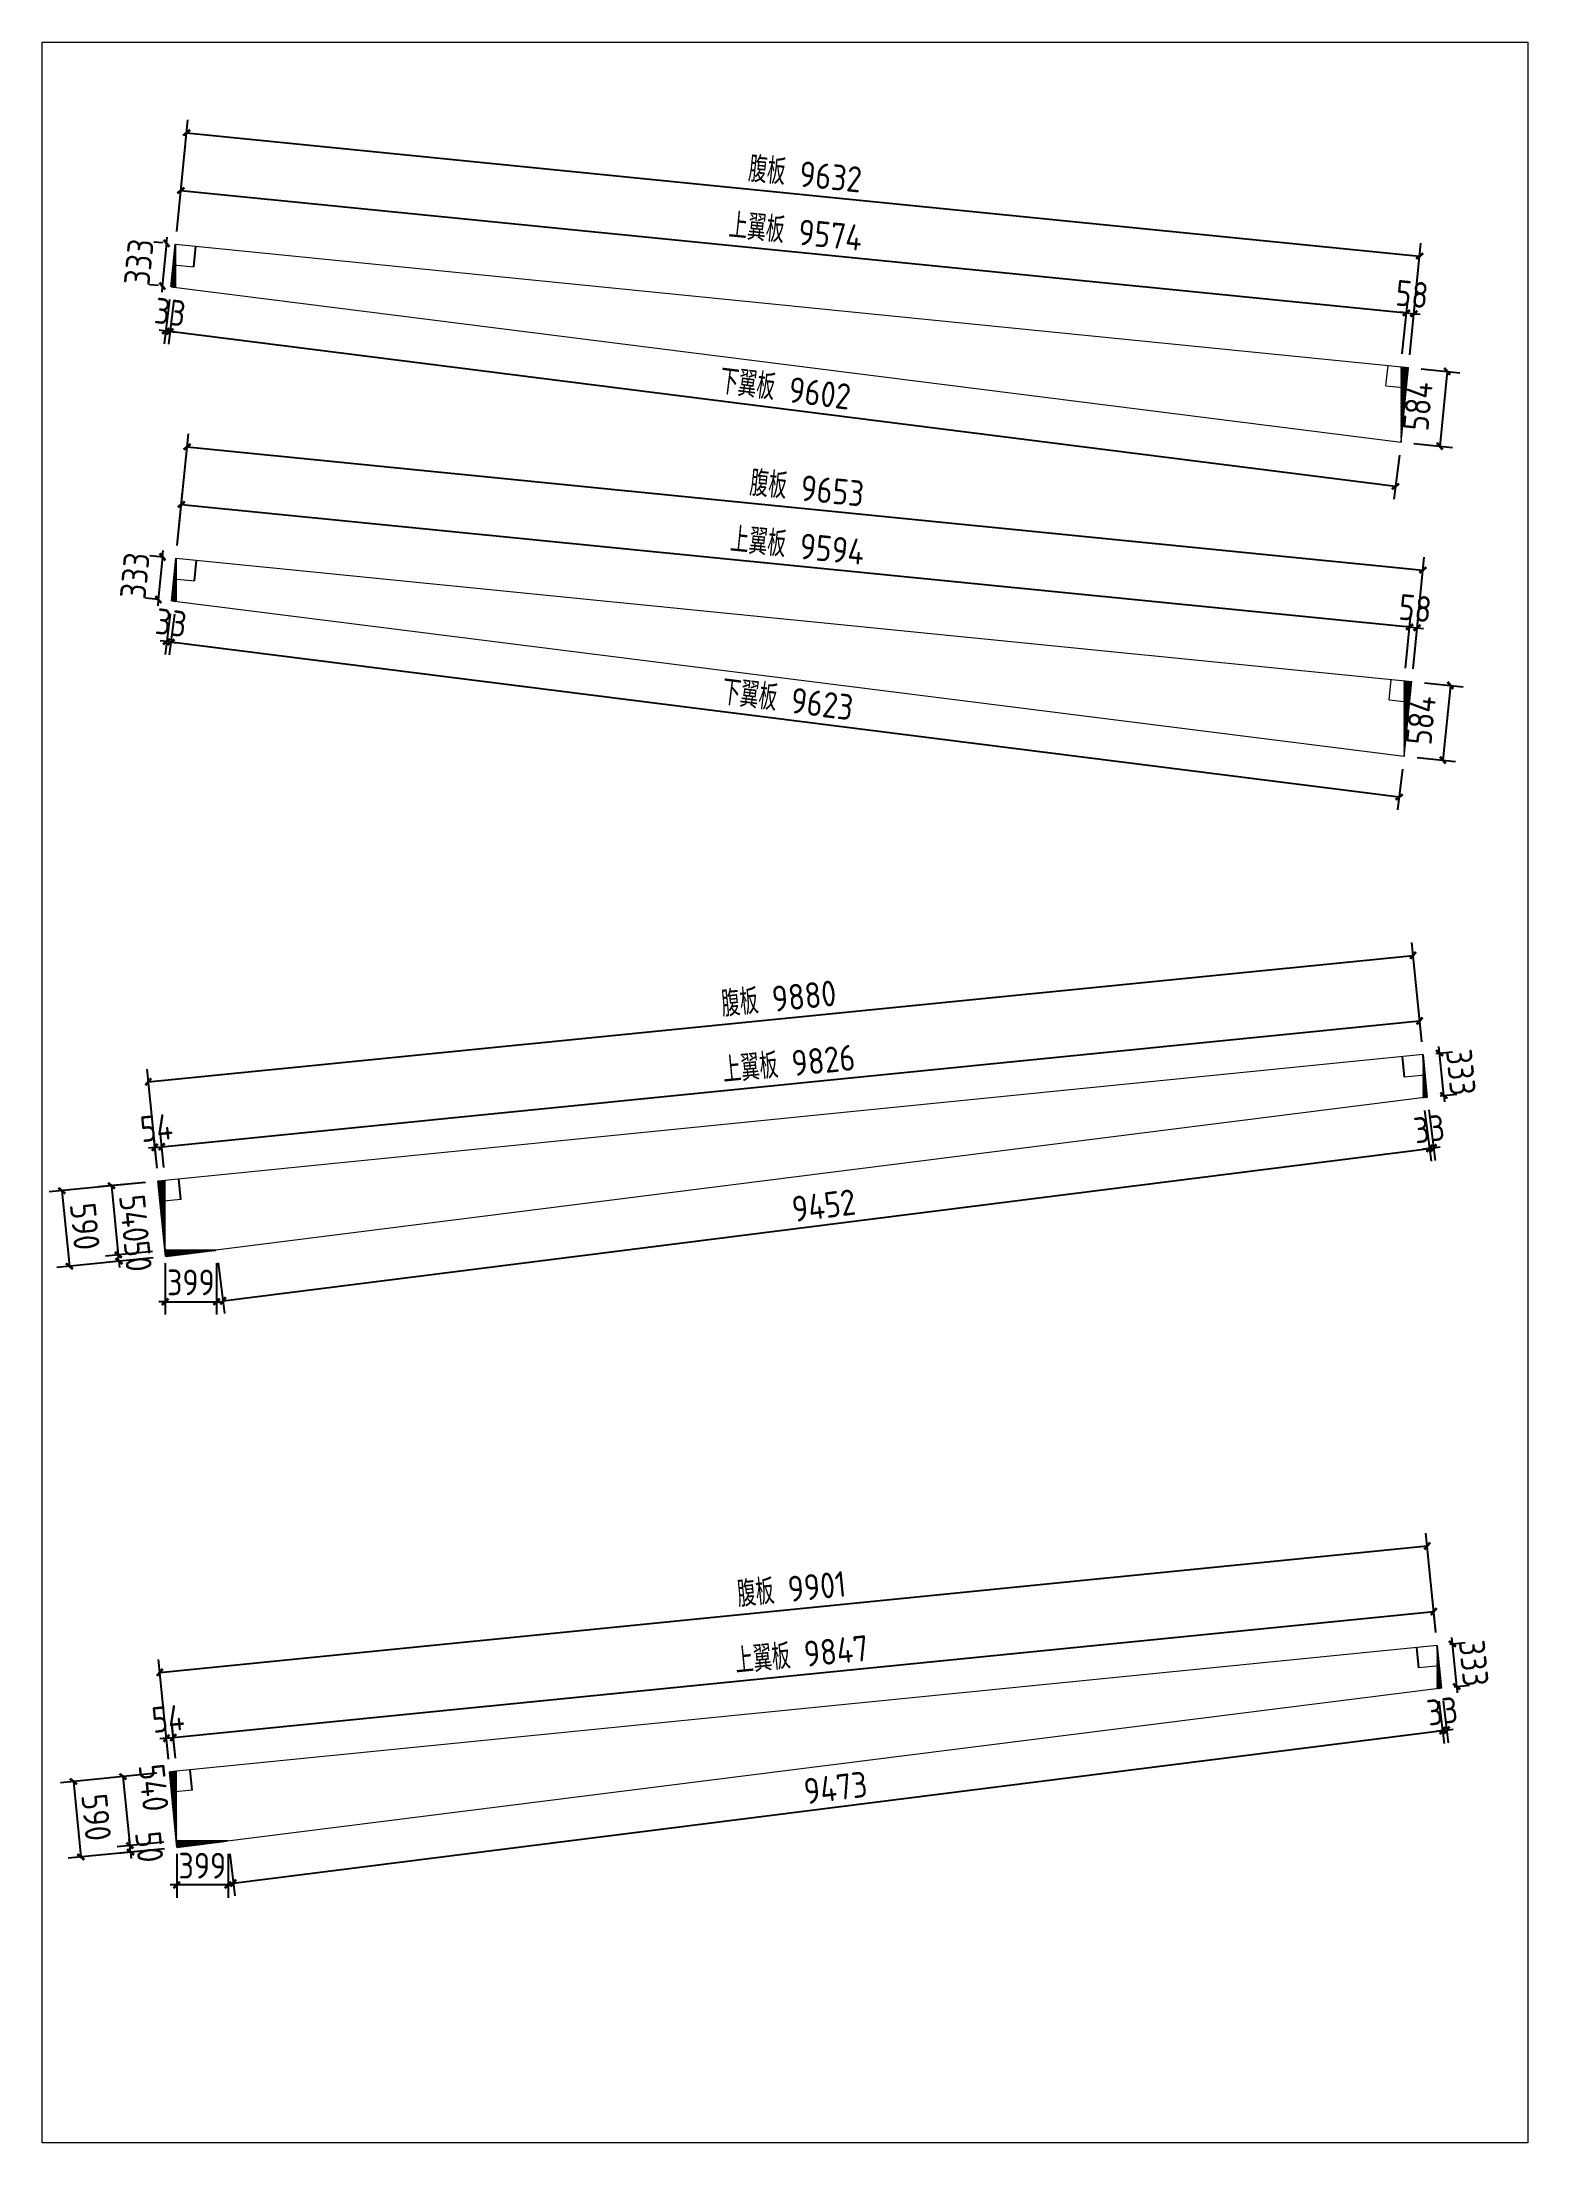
# Model space of a CAD drawing. Extents: x 485428 to 797698, y 56414 to 211814.
# Drawn here: x 778288 to 789838, y 94229 to 110564 of the extents above; entities that cross this region are included whole.
import ezdxf

# ---------------------------------------------------------------- set-up
doc = ezdxf.new("R2010")
doc.units = 0
doc.header["$LTSCALE"] = 1000
doc.header["$MEASUREMENT"] = 0
doc.layers.add('DOTE', color=1, linetype='Continuous')
doc.styles.get("Standard").update_dxf_attribs({"font": 'gbenor.shx', "bigfont": 'gbcbig.shx'})
doc.dimstyles.get("Standard").update_dxf_attribs({"dimscale": 100, "dimtxt": 2, "dimasz": 0.4, "dimexe": 0.5, "dimexo": 1, "dimgap": 0.5, "dimtad": 1, "dimdec": 0, "dimzin": 0, "dimdsep": 46, "dimtxsty": 'Standard', "dimblk": 'ARCHTICK', "dimcen": 0.09, "dimadec": 0, "dimazin": 0, "dimtfac": 1, "dimtdec": 0, "dimtix": 1, "dimtmove": 2, "dimatfit": 3, "dimfxl": 1, "dimtolj": 1, "dimtzin": 0, "dimarcsym": 0})
pattern_1 = [(45, (0, 0), (-2.24506403, 2.24506403), [])]

msp = doc.modelspace()

# ---------------------------------------------------------------- blocks, each defined once
blk = doc.blocks.new('_ArchTick')
at = {"color": 0, "linetype": 'ByBlock', "const_width": 0.4}
blk.add_lwpolyline([(-0.5, -0.5), (0.5, 0.5)], dxfattribs=at)
blk = doc.blocks.new('*D3077')
at = {"color": 3, "lineweight": -2}
for p, q in [((779335, 109091), (779377, 109510)), ((779367, 109410), (788893, 108458)), ((788861, 108139), (788903, 108557))]:
    blk.add_line(p, q, dxfattribs=at)
at = {"layer": 'Defpoints', "color": 0}
for p in [(779326, 108992), (788893, 108458), (788852, 108039)]:
    blk.add_point(p, dxfattribs=at)
at = {"color": 3, "lineweight": -2, "xscale": 50, "yscale": 50, "zscale": 50}
for p, rotation in [((779367, 109410), 174.2894068625005), ((788893, 108458), 354.2894068625005)]:
    blk.add_blockref('_ArchTick', p, dxfattribs=dict(at, rotation=rotation))
at = {"color": 0, "lineweight": 15, "insert": (784146, 109090), "char_height": 200, "attachment_point": 5, "rotation": 354.2894}
blk.add_mtext('\\A1;上翼板 9574', dxfattribs=at)
blk = doc.blocks.new('*D3078')
at = {"color": 3, "lineweight": -2}
for p, q in [((788861, 108139), (788903, 108557)), ((788920, 108133), (788961, 108551)), ((788893, 108458), (788844, 108463)), ((788893, 108458), (788951, 108452)), ((788951, 108452), (789001, 108447))]:
    blk.add_line(p, q, dxfattribs=at)
at = {"layer": 'Defpoints', "color": 0}
for p in [(788951, 108452), (788852, 108039), (788910, 108033)]:
    blk.add_point(p, dxfattribs=at)
at = {"color": 3, "lineweight": -2, "xscale": 50, "yscale": 50, "zscale": 50}
for p, rotation in [((788893, 108458), 354.2894068624173), ((788951, 108452), 174.2894068624172)]:
    blk.add_blockref('_ArchTick', p, dxfattribs=dict(at, rotation=rotation))
at = {"color": 0, "lineweight": 15, "insert": (788937, 108604), "char_height": 200, "attachment_point": 5, "rotation": 354.2894}
blk.add_mtext('\\A1;58', dxfattribs=at)
blk = doc.blocks.new('*D3076')
at = {"color": 3, "lineweight": -2}
for p, q in [((779335, 109091), (779422, 109958)), ((779412, 109859), (788996, 108900)), ((788920, 108133), (789006, 109000))]:
    blk.add_line(p, q, dxfattribs=at)
at = {"layer": 'Defpoints', "color": 0}
for p in [(779326, 108992), (788996, 108900), (788910, 108033)]:
    blk.add_point(p, dxfattribs=at)
at = {"color": 3, "lineweight": -2, "xscale": 50, "yscale": 50, "zscale": 50}
for p, rotation in [((779412, 109859), 174.2894068625004), ((788996, 108900), 354.2894068625004)]:
    blk.add_blockref('_ArchTick', p, dxfattribs=dict(at, rotation=rotation))
at = {"color": 0, "lineweight": 15, "insert": (784220, 109536), "char_height": 200, "attachment_point": 5, "rotation": 354.2894}
blk.add_mtext('\\A1;腹板 9632', dxfattribs=at)
blk = doc.blocks.new('*D3083')
at = {"color": 3, "lineweight": -2}
for p, q in [((779226, 109002), (779157, 109009)), ((779256, 108999), (779223, 108667)), ((779256, 108999), (779261, 109048)), ((779193, 108670), (779124, 108677)), ((779223, 108667), (779218, 108618))]:
    blk.add_line(p, q, dxfattribs=at)
at = {"layer": 'Defpoints', "color": 0}
for p in [(779326, 108992), (779223, 108667), (779292, 108660)]:
    blk.add_point(p, dxfattribs=at)
at = {"color": 3, "lineweight": -2, "xscale": 50, "yscale": 50, "zscale": 50}
for p, rotation in [((779256, 108999), 264.2883958834374), ((779223, 108667), 84.28839588343737)]:
    blk.add_blockref('_ArchTick', p, dxfattribs=dict(at, rotation=rotation))
at = {"color": 0, "lineweight": 15, "insert": (779041, 108853), "char_height": 200, "attachment_point": 5, "rotation": 84.2884}
blk.add_mtext('\\A1;333', dxfattribs=at)
blk = doc.blocks.new('*D3084')
at = {"color": 3, "lineweight": -2}
for p, q in [((789009, 108023), (789309, 107993)), ((789210, 108003), (789152, 107422)), ((788951, 107442), (789251, 107412))]:
    blk.add_line(p, q, dxfattribs=at)
at = {"layer": 'Defpoints', "color": 0}
for p in [(788910, 108033), (788852, 107452), (789152, 107422)]:
    blk.add_point(p, dxfattribs=at)
at = {"color": 3, "lineweight": -2, "xscale": 50, "yscale": 50, "zscale": 50}
for p, rotation in [((789210, 108003), 84.28940686249521), ((789152, 107422), 264.2894068624952)]:
    blk.add_blockref('_ArchTick', p, dxfattribs=dict(at, rotation=rotation))
at = {"color": 0, "lineweight": 15, "insert": (788982, 107733), "char_height": 200, "attachment_point": 5, "rotation": 84.2894}
blk.add_mtext('\\A1;584', dxfattribs=at)
blk = doc.blocks.new('*D3086')
at = {"color": 3, "lineweight": -2}
for p, q in [((779339, 106650), (779381, 107068)), ((779371, 106969), (788918, 106016)), ((788886, 105697), (788928, 106115))]:
    blk.add_line(p, q, dxfattribs=at)
at = {"layer": 'Defpoints', "color": 0}
for p in [(779329, 106550), (788918, 106016), (788876, 105598)]:
    blk.add_point(p, dxfattribs=at)
at = {"color": 3, "lineweight": -2, "xscale": 50, "yscale": 50, "zscale": 50}
for p, rotation in [((779371, 106969), 174.3018853825855), ((788918, 106016), 354.3018853825855)]:
    blk.add_blockref('_ArchTick', p, dxfattribs=dict(at, rotation=rotation))
at = {"color": 0, "lineweight": 15, "insert": (784160, 106648), "char_height": 200, "attachment_point": 5, "rotation": 354.3019}
blk.add_mtext('\\A1;上翼板 9594', dxfattribs=at)
blk = doc.blocks.new('*D3087')
at = {"color": 3, "lineweight": -2}
for p, q in [((788918, 106016), (788869, 106021)), ((788886, 105697), (788928, 106115)), ((788918, 106016), (788976, 106010)), ((788945, 105691), (788986, 106110)), ((788976, 106010), (789026, 106005))]:
    blk.add_line(p, q, dxfattribs=at)
at = {"layer": 'Defpoints', "color": 0}
for p in [(788976, 106010), (788876, 105598), (788935, 105592)]:
    blk.add_point(p, dxfattribs=at)
at = {"color": 3, "lineweight": -2, "xscale": 50, "yscale": 50, "zscale": 50}
for p, rotation in [((788918, 106016), 354.2894068624174), ((788976, 106010), 174.2894068624174)]:
    blk.add_blockref('_ArchTick', p, dxfattribs=dict(at, rotation=rotation))
at = {"color": 0, "lineweight": 15, "insert": (788962, 106162), "char_height": 200, "attachment_point": 5, "rotation": 354.2894}
blk.add_mtext('\\A1;58', dxfattribs=at)
blk = doc.blocks.new('*D3085')
at = {"color": 3, "lineweight": -2}
for p, q in [((779339, 106650), (779426, 107517)), ((779416, 107417), (789021, 106459)), ((788945, 105691), (789031, 106558))]:
    blk.add_line(p, q, dxfattribs=at)
at = {"layer": 'Defpoints', "color": 0}
for p in [(779329, 106550), (789021, 106459), (788935, 105592)]:
    blk.add_point(p, dxfattribs=at)
at = {"color": 3, "lineweight": -2, "xscale": 50, "yscale": 50, "zscale": 50}
for p, rotation in [((779416, 107417), 174.3018098899082), ((789021, 106459), 354.3018098899082)]:
    blk.add_blockref('_ArchTick', p, dxfattribs=dict(at, rotation=rotation))
at = {"color": 0, "lineweight": 15, "insert": (784234, 107094), "char_height": 200, "attachment_point": 5, "rotation": 354.3018}
blk.add_mtext('\\A1;腹板 9653', dxfattribs=at)
blk = doc.blocks.new('*D3092')
at = {"color": 3, "lineweight": -2}
for p, q in [((779230, 106560), (779126, 106570)), ((779225, 106561), (779192, 106229)), ((779225, 106561), (779230, 106610)), ((779197, 106229), (779093, 106239)), ((779192, 106229), (779187, 106180))]:
    blk.add_line(p, q, dxfattribs=at)
at = {"layer": 'Defpoints', "color": 0}
for p in [(779329, 106550), (779192, 106229), (779296, 106219)]:
    blk.add_point(p, dxfattribs=at)
at = {"color": 3, "lineweight": -2, "xscale": 50, "yscale": 50, "zscale": 50}
for p, rotation in [((779225, 106561), 264.3018853826055), ((779192, 106229), 84.30188538260546)]:
    blk.add_blockref('_ArchTick', p, dxfattribs=dict(at, rotation=rotation))
at = {"color": 0, "lineweight": 15, "insert": (779010, 106415), "char_height": 200, "attachment_point": 5, "rotation": 84.3019}
blk.add_mtext('\\A1;333', dxfattribs=at)
blk = doc.blocks.new('*D3093')
at = {"color": 3, "lineweight": -2}
for p, q in [((789034, 105582), (789334, 105552)), ((789235, 105562), (789176, 104981)), ((788976, 105001), (789276, 104971))]:
    blk.add_line(p, q, dxfattribs=at)
at = {"layer": 'Defpoints', "color": 0}
for p in [(788935, 105592), (788876, 105011), (789176, 104981)]:
    blk.add_point(p, dxfattribs=at)
at = {"color": 3, "lineweight": -2, "xscale": 50, "yscale": 50, "zscale": 50}
for p, rotation in [((789235, 105562), 84.28940686248801), ((789176, 104981), 264.289406862488)]:
    blk.add_blockref('_ArchTick', p, dxfattribs=dict(at, rotation=rotation))
at = {"color": 0, "lineweight": 15, "insert": (789006, 105291), "char_height": 200, "attachment_point": 5, "rotation": 84.2894}
blk.add_mtext('\\A1;584', dxfattribs=at)
blk = doc.blocks.new('*D3099')
at = {"color": 3, "lineweight": -2}
for p, q in [((779165, 101970), (779116, 101965)), ((779182, 101808), (779155, 102069)), ((779165, 101970), (779219, 101975)), ((779235, 101813), (779209, 102075)), ((779219, 101975), (779269, 101980))]:
    blk.add_line(p, q, dxfattribs=at)
at = {"layer": 'Defpoints', "color": 0}
for p in [(779219, 101975), (779192, 101708), (779245, 101714)]:
    blk.add_point(p, dxfattribs=at)
at = {"color": 3, "lineweight": -2, "xscale": 50, "yscale": 50, "zscale": 50}
for p, rotation in [((779165, 101970), 5.710593137496556), ((779219, 101975), 185.7105931374966)]:
    blk.add_blockref('_ArchTick', p, dxfattribs=dict(at, rotation=rotation))
at = {"color": 0, "lineweight": 15, "insert": (779177, 102122), "char_height": 200, "attachment_point": 5, "rotation": 5.7106}
blk.add_mtext('\\A1;54', dxfattribs=at)
blk = doc.blocks.new('*D3100')
at = {"color": 3, "lineweight": -2}
for p, q in [((779219, 101975), (788996, 102953)), ((789012, 102791), (788986, 103052)), ((779235, 101813), (779209, 102075))]:
    blk.add_line(p, q, dxfattribs=at)
at = {"layer": 'Defpoints', "color": 0}
for p in [(788996, 102953), (789022, 102691), (779245, 101714)]:
    blk.add_point(p, dxfattribs=at)
at = {"color": 3, "lineweight": -2, "xscale": 50, "yscale": 50, "zscale": 50}
for p, rotation in [((788996, 102953), 5.710593137572608), ((779219, 101975), 185.7105931375726)]:
    blk.add_blockref('_ArchTick', p, dxfattribs=dict(at, rotation=rotation))
at = {"color": 0, "lineweight": 15, "insert": (784092, 102620), "char_height": 200, "attachment_point": 5, "rotation": 5.7106}
blk.add_mtext('\\A1;上翼板 9826', dxfattribs=at)
blk = doc.blocks.new('*D3094')
at = {"color": 3, "lineweight": -2}
for p, q in [((779114, 102480), (788945, 103463)), ((789012, 102791), (788935, 103562)), ((779182, 101808), (779104, 102579))]:
    blk.add_line(p, q, dxfattribs=at)
at = {"layer": 'Defpoints', "color": 0}
for p in [(788945, 103463), (789022, 102691), (779192, 101708)]:
    blk.add_point(p, dxfattribs=at)
at = {"color": 3, "lineweight": -2, "xscale": 50, "yscale": 50, "zscale": 50}
for p, rotation in [((788945, 103463), 5.710593137499696), ((779114, 102480), 185.7105931374997)]:
    blk.add_blockref('_ArchTick', p, dxfattribs=dict(at, rotation=rotation))
at = {"color": 0, "lineweight": 15, "insert": (784014, 103127), "char_height": 200, "attachment_point": 5, "rotation": 5.7106}
blk.add_mtext('\\A1;腹板 9880', dxfattribs=at)
blk = doc.blocks.new('*D3102')
at = {"color": 3, "lineweight": -2}
for p, q in [((789035, 102257), (789085, 101863)), ((779695, 100777), (789072, 101962)), ((779657, 101072), (779707, 100678))]:
    blk.add_line(p, q, dxfattribs=at)
at = {"layer": 'Defpoints', "color": 0}
for p in [(789022, 102356), (789072, 101962), (779645, 101171)]:
    blk.add_point(p, dxfattribs=at)
at = {"color": 3, "lineweight": -2, "xscale": 50, "yscale": 50, "zscale": 50}
for p, rotation in [((789072, 101962), 7.20256479897215), ((779695, 100777), 187.2025647989721)]:
    blk.add_blockref('_ArchTick', p, dxfattribs=dict(at, rotation=rotation))
at = {"color": 0, "lineweight": 15, "insert": (784364, 101518), "char_height": 200, "attachment_point": 5, "rotation": 7.2026}
blk.add_mtext('\\A1;9452', dxfattribs=at)
blk = doc.blocks.new('*D3103')
at = {"color": 3, "lineweight": -2}
for p, q in [((789068, 102261), (789118, 101867)), ((789035, 102257), (789085, 101863)), ((789072, 101962), (789022, 101956)), ((789072, 101962), (789105, 101966)), ((789105, 101966), (789155, 101973))]:
    blk.add_line(p, q, dxfattribs=at)
at = {"layer": 'Defpoints', "color": 0}
for p in [(789022, 102356), (789055, 102360), (789105, 101966)]:
    blk.add_point(p, dxfattribs=at)
at = {"color": 3, "lineweight": -2, "xscale": 50, "yscale": 50, "zscale": 50}
for p, rotation in [((789072, 101962), 7.202564798972171), ((789105, 101966), 187.2025647989721)]:
    blk.add_blockref('_ArchTick', p, dxfattribs=dict(at, rotation=rotation))
at = {"color": 0, "lineweight": 15, "insert": (789070, 102113), "char_height": 200, "attachment_point": 5, "rotation": 7.2026}
blk.add_mtext('\\A1;33', dxfattribs=at)
blk = doc.blocks.new('*D3106')
at = {"color": 3, "lineweight": -2}
for p, q in [((789151, 102704), (789146, 102754)), ((789122, 102701), (789251, 102714)), ((789184, 102373), (789151, 102704)), ((789155, 102370), (789284, 102383)), ((789184, 102373), (789189, 102323))]:
    blk.add_line(p, q, dxfattribs=at)
at = {"layer": 'Defpoints', "color": 0}
for p in [(789022, 102691), (789151, 102704), (789055, 102360)]:
    blk.add_point(p, dxfattribs=at)
at = {"color": 3, "lineweight": -2, "xscale": 50, "yscale": 50, "zscale": 50}
for p, rotation in [((789151, 102704), 275.7105931375283), ((789184, 102373), 95.7105931375283)]:
    blk.add_blockref('_ArchTick', p, dxfattribs=dict(at, rotation=rotation))
at = {"color": 0, "lineweight": 15, "insert": (789317, 102554), "char_height": 200, "attachment_point": 5, "rotation": 275.7106}
blk.add_mtext('\\A1;333', dxfattribs=at)
blk = doc.blocks.new('*D3107')
at = {"color": 3, "lineweight": -2}
for p, q in [((779092, 101698), (778343, 101624)), ((778442, 101633), (778501, 101046)), ((779151, 101111), (778402, 101036))]:
    blk.add_line(p, q, dxfattribs=at)
at = {"layer": 'Defpoints', "color": 0}
for p in [(779192, 101708), (779250, 101121), (778501, 101046)]:
    blk.add_point(p, dxfattribs=at)
at = {"color": 3, "lineweight": -2, "xscale": 50, "yscale": 50, "zscale": 50}
for p, rotation in [((778442, 101633), 95.71059313750355), ((778501, 101046), 275.7105931375035)]:
    blk.add_blockref('_ArchTick', p, dxfattribs=dict(at, rotation=rotation))
at = {"color": 0, "lineweight": 15, "insert": (778621, 101355), "char_height": 200, "attachment_point": 5, "rotation": 275.7106}
blk.add_mtext('\\A1;590', dxfattribs=at)
blk = doc.blocks.new('*D3113')
at = {"color": 3, "lineweight": -2}
for p, q in [((779255, 97376), (779205, 97371)), ((779271, 97214), (779245, 97476)), ((779255, 97376), (779308, 97381)), ((779325, 97220), (779299, 97481)), ((779308, 97381), (779358, 97386))]:
    blk.add_line(p, q, dxfattribs=at)
at = {"layer": 'Defpoints', "color": 0}
for p in [(779308, 97381), (779281, 97115), (779335, 97120)]:
    blk.add_point(p, dxfattribs=at)
at = {"color": 3, "lineweight": -2, "xscale": 50, "yscale": 50, "zscale": 50}
for p, rotation in [((779255, 97376), 5.698434292343446), ((779308, 97381), 185.6984342923434)]:
    blk.add_blockref('_ArchTick', p, dxfattribs=dict(at, rotation=rotation))
at = {"color": 0, "lineweight": 15, "insert": (779267, 97528), "char_height": 200, "attachment_point": 5, "rotation": 5.6984}
blk.add_mtext('\\A1;54', dxfattribs=at)
blk = doc.blocks.new('*D3114')
at = {"color": 3, "lineweight": -2}
for p, q in [((779308, 97381), (789106, 98361)), ((789123, 98197), (789096, 98461)), ((779325, 97220), (779298, 97481))]:
    blk.add_line(p, q, dxfattribs=at)
at = {"layer": 'Defpoints', "color": 0}
for p in [(789106, 98361), (789133, 98098), (779335, 97120)]:
    blk.add_point(p, dxfattribs=at)
at = {"color": 3, "lineweight": -2, "xscale": 50, "yscale": 50, "zscale": 50}
for p, rotation in [((789106, 98361), 5.710593137575813), ((779308, 97381), 185.7105931375758)]:
    blk.add_blockref('_ArchTick', p, dxfattribs=dict(at, rotation=rotation))
at = {"color": 0, "lineweight": 15, "insert": (784192, 98027), "char_height": 200, "attachment_point": 5, "rotation": 5.7106}
blk.add_mtext('\\A1;上翼板 9847', dxfattribs=at)
blk = doc.blocks.new('*D3108')
at = {"color": 3, "lineweight": -2}
for p, q in [((779204, 97888), (789055, 98871)), ((789123, 98197), (789045, 98971)), ((779271, 97214), (779194, 97988))]:
    blk.add_line(p, q, dxfattribs=at)
at = {"layer": 'Defpoints', "color": 0}
for p in [(789055, 98871), (789133, 98098), (779281, 97115)]:
    blk.add_point(p, dxfattribs=at)
at = {"color": 3, "lineweight": -2, "xscale": 50, "yscale": 50, "zscale": 50}
for p, rotation in [((789055, 98871), 5.698434292339494), ((779204, 97888), 185.6984342923395)]:
    blk.add_blockref('_ArchTick', p, dxfattribs=dict(at, rotation=rotation))
at = {"color": 0, "lineweight": 15, "insert": (784114, 98536), "char_height": 200, "attachment_point": 5, "rotation": 5.6984}
blk.add_mtext('\\A1;腹板 9901', dxfattribs=at)
blk = doc.blocks.new('*D3118')
at = {"color": 3, "lineweight": -2}
for p, q in [((779181, 97105), (778818, 97069)), ((778917, 97078), (778971, 96541)), ((779235, 96567), (778871, 96531))]:
    blk.add_line(p, q, dxfattribs=at)
at = {"layer": 'Defpoints', "color": 0}
for p in [(779281, 97115), (778971, 96541), (779335, 96577)]:
    blk.add_point(p, dxfattribs=at)
at = {"color": 3, "lineweight": -2, "xscale": 50, "yscale": 50, "zscale": 50}
for p, rotation in [((778917, 97078), 95.69843429233707), ((778971, 96541), 275.6984342923371)]:
    blk.add_blockref('_ArchTick', p, dxfattribs=dict(at, rotation=rotation))
at = {"color": 0, "lineweight": 15, "insert": (779156, 96992), "char_height": 200, "attachment_point": 5, "rotation": 275.6984}
blk.add_mtext('\\A1;540', dxfattribs=at)
blk = doc.blocks.new('*D3121')
at = {"color": 3, "lineweight": -2}
for p, q in [((779181, 97105), (778432, 97030)), ((778532, 97040), (778590, 96453)), ((779240, 96517), (778491, 96443))]:
    blk.add_line(p, q, dxfattribs=at)
at = {"layer": 'Defpoints', "color": 0}
for p in [(779281, 97115), (778590, 96453), (779339, 96527)]:
    blk.add_point(p, dxfattribs=at)
at = {"color": 3, "lineweight": -2, "xscale": 50, "yscale": 50, "zscale": 50}
for p, rotation in [((778532, 97040), 95.69843429234129), ((778590, 96453), 275.6984342923413)]:
    blk.add_blockref('_ArchTick', p, dxfattribs=dict(at, rotation=rotation))
at = {"color": 0, "lineweight": 15, "insert": (778710, 96761), "char_height": 200, "attachment_point": 5, "rotation": 275.6984}
blk.add_mtext('\\A1;590', dxfattribs=at)
blk = doc.blocks.new('*D3481')
at = {"color": 3, "lineweight": -2}
for p, q in [((779317, 106115), (779277, 105799)), ((788837, 104694), (779290, 105898)), ((788864, 104911), (788824, 104595))]:
    blk.add_line(p, q, dxfattribs=at)
at = {"layer": 'Defpoints', "color": 0}
for p in [(779329, 106215), (779290, 105898), (788876, 105011)]:
    blk.add_point(p, dxfattribs=at)
at = {"color": 3, "lineweight": -2, "xscale": 50, "yscale": 50, "zscale": 50}
for p, rotation in [((779290, 105898), 172.8131124387554), ((788837, 104694), 352.8131124387555)]:
    blk.add_blockref('_ArchTick', p, dxfattribs=dict(at, rotation=rotation))
at = {"color": 0, "lineweight": 15, "insert": (784083, 105451), "char_height": 200, "attachment_point": 5, "rotation": 352.8131}
blk.add_mtext('\\A1;下翼板 9623', dxfattribs=at)
blk = doc.blocks.new('*D3482')
at = {"color": 3, "lineweight": -2}
for p, q in [((779284, 106119), (779244, 105803)), ((779317, 106115), (779277, 105799)), ((779256, 105902), (779207, 105908)), ((779256, 105902), (779290, 105898)), ((779290, 105898), (779339, 105892))]:
    blk.add_line(p, q, dxfattribs=at)
at = {"layer": 'Defpoints', "color": 0}
for p in [(779296, 106219), (779329, 106215), (779290, 105898)]:
    blk.add_point(p, dxfattribs=at)
at = {"color": 3, "lineweight": -2, "xscale": 50, "yscale": 50, "zscale": 50}
for p, rotation in [((779256, 105902), 352.813112438744), ((779290, 105898), 172.813112438744)]:
    blk.add_blockref('_ArchTick', p, dxfattribs=dict(at, rotation=rotation))
at = {"color": 0, "lineweight": 15, "insert": (779292, 106049), "char_height": 200, "attachment_point": 5, "rotation": 352.8131}
blk.add_mtext('\\A1;33', dxfattribs=at)
blk = doc.blocks.new('*D3483')
at = {"color": 3, "lineweight": -2}
for p, q in [((779313, 108557), (779270, 108214)), ((788808, 107109), (779282, 108313)), ((788839, 107353), (788796, 107010))]:
    blk.add_line(p, q, dxfattribs=at)
at = {"layer": 'Defpoints', "color": 0}
for p in [(779326, 108656), (779282, 108313), (788852, 107452)]:
    blk.add_point(p, dxfattribs=at)
at = {"color": 3, "lineweight": -2, "xscale": 50, "yscale": 50, "zscale": 50}
for p, rotation in [((779282, 108313), 172.7974352009398), ((788808, 107109), 352.7974352009398)]:
    blk.add_blockref('_ArchTick', p, dxfattribs=dict(at, rotation=rotation))
at = {"color": 0, "lineweight": 15, "insert": (784065, 107867), "char_height": 200, "attachment_point": 5, "rotation": 352.7974}
blk.add_mtext('\\A1;下翼板 9602', dxfattribs=at)
blk = doc.blocks.new('*D3484')
at = {"color": 3, "lineweight": -2}
for p, q in [((779280, 108561), (779237, 108218)), ((779313, 108557), (779270, 108214)), ((779249, 108317), (779199, 108324)), ((779282, 108313), (779249, 108317)), ((779282, 108313), (779332, 108307))]:
    blk.add_line(p, q, dxfattribs=at)
at = {"layer": 'Defpoints', "color": 0}
for p in [(779292, 108660), (779326, 108656), (779249, 108317)]:
    blk.add_point(p, dxfattribs=at)
at = {"color": 3, "lineweight": -2, "xscale": 50, "yscale": 50, "zscale": 50}
for p, rotation in [((779249, 108317), 352.7974352009529), ((779282, 108313), 172.7974352009529)]:
    blk.add_blockref('_ArchTick', p, dxfattribs=dict(at, rotation=rotation))
at = {"color": 0, "lineweight": 15, "insert": (779284, 108464), "char_height": 200, "attachment_point": 5, "rotation": 352.7974}
blk.add_mtext('\\A1;33', dxfattribs=at)
blk = doc.blocks.new('*D3485')
at = {"color": 3, "lineweight": -2}
for p, q in [((779146, 101161), (778782, 101124)), ((778881, 101134), (778876, 101184)), ((778886, 101085), (778881, 101134)), ((779151, 101111), (778787, 101075)), ((778886, 101085), (778891, 101035))]:
    blk.add_line(p, q, dxfattribs=at)
at = {"layer": 'Defpoints', "color": 0}
for p in [(778881, 101134), (779245, 101171), (779250, 101121)]:
    blk.add_point(p, dxfattribs=at)
at = {"color": 3, "lineweight": -2, "xscale": 50, "yscale": 50, "zscale": 50}
for p, rotation in [((778881, 101134), 275.7105931374251), ((778886, 101085), 95.71059313742508)]:
    blk.add_blockref('_ArchTick', p, dxfattribs=dict(at, rotation=rotation))
at = {"color": 0, "lineweight": 15, "insert": (779033, 101124), "char_height": 200, "attachment_point": 5, "rotation": 275.7106}
blk.add_mtext('\\A1;50', dxfattribs=at)
blk = doc.blocks.new('*D3486')
at = {"color": 3, "lineweight": -2}
for p, q in [((779092, 101698), (778728, 101662)), ((778828, 101672), (778881, 101134)), ((779146, 101161), (778782, 101124))]:
    blk.add_line(p, q, dxfattribs=at)
at = {"layer": 'Defpoints', "color": 0}
for p in [(779192, 101708), (778881, 101134), (779245, 101171)]:
    blk.add_point(p, dxfattribs=at)
at = {"color": 3, "lineweight": -2, "xscale": 50, "yscale": 50, "zscale": 50}
for p, rotation in [((778828, 101672), 95.71059313751051), ((778881, 101134), 275.7105931375105)]:
    blk.add_blockref('_ArchTick', p, dxfattribs=dict(at, rotation=rotation))
at = {"color": 0, "lineweight": 15, "insert": (779004, 101418), "char_height": 200, "attachment_point": 5, "rotation": 275.7106}
blk.add_mtext('\\A1;540', dxfattribs=at)
blk = doc.blocks.new('*D3489')
at = {"color": 3, "lineweight": -2}
for p, q in [((779245, 101071), (779245, 100670)), ((779645, 101071), (779645, 100670)), ((779245, 100770), (779195, 100770)), ((779245, 100770), (779645, 100770)), ((779645, 100770), (779695, 100770))]:
    blk.add_line(p, q, dxfattribs=at)
at = {"layer": 'Defpoints', "color": 0}
for p in [(779245, 101171), (779645, 101171), (779645, 100770)]:
    blk.add_point(p, dxfattribs=at)
at = {"color": 3, "lineweight": -2, "xscale": 50, "yscale": 50, "zscale": 50}
blk.add_blockref('_ArchTick', (779245, 100770), dxfattribs=at)
at = {"color": 3, "lineweight": -2, "xscale": 50, "yscale": 50, "zscale": 50, "rotation": 180}
blk.add_blockref('_ArchTick', (779645, 100770), dxfattribs=at)
at = {"color": 0, "lineweight": 15, "insert": (779445, 100920), "char_height": 200, "attachment_point": 5}
blk.add_mtext('\\A1;399', dxfattribs=at)
blk = doc.blocks.new('*D3490')
at = {"color": 3, "lineweight": -2}
for p, q in [((789232, 98108), (789350, 98120)), ((789251, 98110), (789246, 98159)), ((789284, 97778), (789251, 98110)), ((789265, 97776), (789383, 97788)), ((789284, 97778), (789289, 97728))]:
    blk.add_line(p, q, dxfattribs=at)
at = {"layer": 'Defpoints', "color": 0}
for p in [(789133, 98098), (789251, 98110), (789166, 97766)]:
    blk.add_point(p, dxfattribs=at)
at = {"color": 3, "lineweight": -2, "xscale": 50, "yscale": 50, "zscale": 50}
for p, rotation in [((789251, 98110), 275.6984342923025), ((789284, 97778), 95.69843429230247)]:
    blk.add_blockref('_ArchTick', p, dxfattribs=dict(at, rotation=rotation))
at = {"color": 0, "lineweight": 15, "insert": (789417, 97959), "char_height": 200, "attachment_point": 5, "rotation": 275.6984}
blk.add_mtext('\\A1;333', dxfattribs=at)
blk = doc.blocks.new('*D3491')
at = {"color": 3, "lineweight": -2}
for p, q in [((789145, 97663), (789186, 97336)), ((779775, 96250), (789174, 97435)), ((779747, 96478), (779788, 96151))]:
    blk.add_line(p, q, dxfattribs=at)
at = {"layer": 'Defpoints', "color": 0}
for p in [(789133, 97762), (789174, 97435), (779734, 96577)]:
    blk.add_point(p, dxfattribs=at)
at = {"color": 3, "lineweight": -2, "xscale": 50, "yscale": 50, "zscale": 50}
for p, rotation in [((789174, 97435), 7.186639851952629), ((779775, 96250), 187.1866398519526)]:
    blk.add_blockref('_ArchTick', p, dxfattribs=dict(at, rotation=rotation))
at = {"color": 0, "lineweight": 15, "insert": (784456, 96991), "char_height": 200, "attachment_point": 5, "rotation": 7.1866}
blk.add_mtext('\\A1;9473', dxfattribs=at)
blk = doc.blocks.new('*D3492')
at = {"color": 3, "lineweight": -2}
for p, q in [((789145, 97663), (789186, 97336)), ((789178, 97667), (789219, 97340)), ((789174, 97435), (789124, 97429)), ((789174, 97435), (789207, 97439)), ((789207, 97439), (789256, 97446))]:
    blk.add_line(p, q, dxfattribs=at)
at = {"layer": 'Defpoints', "color": 0}
for p in [(789133, 97762), (789166, 97766), (789207, 97439)]:
    blk.add_point(p, dxfattribs=at)
at = {"color": 3, "lineweight": -2, "xscale": 50, "yscale": 50, "zscale": 50}
for p, rotation in [((789174, 97435), 7.186639851952696), ((789207, 97439), 187.1866398519527)]:
    blk.add_blockref('_ArchTick', p, dxfattribs=dict(at, rotation=rotation))
at = {"color": 0, "lineweight": 15, "insert": (789172, 97586), "char_height": 200, "attachment_point": 5, "rotation": 7.1866}
blk.add_mtext('\\A1;33', dxfattribs=at)
blk = doc.blocks.new('*D3493')
at = {"color": 3, "lineweight": -2}
for p, q in [((779335, 96477), (779335, 96135)), ((779734, 96477), (779734, 96135)), ((779335, 96235), (779285, 96235)), ((779734, 96235), (779335, 96235)), ((779734, 96235), (779784, 96235))]:
    blk.add_line(p, q, dxfattribs=at)
at = {"layer": 'Defpoints', "color": 0}
for p in [(779335, 96577), (779734, 96577), (779335, 96235)]:
    blk.add_point(p, dxfattribs=at)
at = {"color": 3, "lineweight": -2, "xscale": 50, "yscale": 50, "zscale": 50}
blk.add_blockref('_ArchTick', (779335, 96235), dxfattribs=at)
at = {"color": 3, "lineweight": -2, "xscale": 50, "yscale": 50, "zscale": 50, "rotation": 180}
blk.add_blockref('_ArchTick', (779734, 96235), dxfattribs=at)
at = {"color": 0, "lineweight": 15, "insert": (779534, 96385), "char_height": 200, "attachment_point": 5}
blk.add_mtext('\\A1;399', dxfattribs=at)
blk = doc.blocks.new('*D3494')
at = {"color": 3, "lineweight": -2}
for p, q in [((779235, 96567), (778871, 96531)), ((778971, 96541), (778966, 96591)), ((778976, 96491), (778971, 96541)), ((779240, 96517), (778876, 96481)), ((778976, 96491), (778981, 96441))]:
    blk.add_line(p, q, dxfattribs=at)
at = {"layer": 'Defpoints', "color": 0}
for p in [(778971, 96541), (779335, 96577), (779339, 96527)]:
    blk.add_point(p, dxfattribs=at)
at = {"color": 3, "lineweight": -2, "xscale": 50, "yscale": 50, "zscale": 50}
for p, rotation in [((778971, 96541), 275.6984342923869), ((778976, 96491), 95.69843429238693)]:
    blk.add_blockref('_ArchTick', p, dxfattribs=dict(at, rotation=rotation))
at = {"color": 0, "lineweight": 15, "insert": (779122, 96531), "char_height": 200, "attachment_point": 5, "rotation": 275.6984}
blk.add_mtext('\\A1;50', dxfattribs=at)

# ---------------------------------------------------------------- dimensions: what is measured, and where the dimension line sits
at = {"lineweight": 15}
for p1, p2, distance, text, override, picture, middle in [((779325.5, 108991.8), (788909.6, 108033.4), 871.4, '腹板 9632', {"dimtxt": 2, "dimasz": 0.5, "dimexe": 1, "dimexo": 1, "dimclrd": 3, "dimclre": 3}, '*D3076', (784219.9, 109535.5)), ((779325.5, 108991.8), (788851.5, 108039.2), 420.5, '上翼板 9574', {"dimtxt": 2, "dimasz": 0.5, "dimexe": 1, "dimexo": 1, "dimclrd": 3, "dimclre": 3}, '*D3077', (784146, 109089.7)), ((788851.5, 107452.3), (779325.5, 108656.2), 345.7, '下翼板 9602', {"dimasz": 0.5, "dimexe": 1, "dimclrd": 3, "dimclre": 3}, '*D3483', (784064.8, 107866.7)), ((779329.5, 106550.2), (788934.6, 105591.8), 871.4, '腹板 9653', {"dimtxt": 2, "dimasz": 0.5, "dimexe": 1, "dimexo": 1, "dimclrd": 3, "dimclre": 3}, '*D3085', (784234.1, 107093.9)), ((779329.5, 106550.2), (788876.5, 105597.6), 420.5, '上翼板 9594', {"dimtxt": 2, "dimasz": 0.5, "dimexe": 1, "dimexo": 1, "dimclrd": 3, "dimclre": 3}, '*D3086', (784160.3, 106648.1)), ((788876.5, 105010.7), (779329.5, 106214.5), 319.1, '下翼板 9623', {"dimasz": 0.5, "dimexe": 1, "dimclrd": 3, "dimclre": 3}, '*D3481', (784082.6, 105451.4)), ((779191.5, 101708.4), (789022.3, 102691.5), 775.2, '腹板 9880', {"dimtxt": 2, "dimasz": 0.5, "dimexe": 1, "dimexo": 1, "dimclrd": 3, "dimclre": 3}, '*D3094', (784014.2, 103127.2)), ((779280.9, 97114.7), (789132.5, 98097.8), 777.3, '腹板 9901', {"dimtxt": 2, "dimasz": 0.5, "dimexe": 1, "dimexo": 1, "dimclrd": 3, "dimclre": 3}, '*D3108', (784114, 98535.6))]:
    dim = msp.add_aligned_dim(p1=p1, p2=p2, distance=distance, text=text, dimstyle='Standard', override=override, dxfattribs=at)
    dim.commit()
    dim.dimension.update_dxf_attribs({"geometry": picture, "text_midpoint": middle})
for p1, p2, distance, override, picture, middle in [((779325.5, 108991.8), (779292.4, 108660.4), -69.4, {"dimtxt": 2, "dimasz": 0.5, "dimexe": 1, "dimexo": 1, "dimgap": 1, "dimclrd": 3, "dimclre": 3}, '*D3083', (779040.9, 108852.9)), ((779325.5, 108656.2), (779292.4, 108660.4), 345.7, {"dimasz": 0.5, "dimexe": 1, "dimclrd": 3, "dimclre": 3}, '*D3484', (779284.4, 108464.1)), ((788909.6, 108033.4), (788851.5, 107452.3), 301.5, {"dimtxt": 2, "dimasz": 0.5, "dimexe": 1, "dimexo": 1, "dimgap": 1, "dimclrd": 3, "dimclre": 3}, '*D3084', (788981.6, 107732.8)), ((779329.5, 106550.2), (779296.4, 106218.9), -104.6, {"dimtxt": 2, "dimasz": 0.5, "dimexe": 1, "dimexo": 1, "dimgap": 1, "dimclrd": 3, "dimclre": 3}, '*D3092', (779009.9, 106414.8)), ((779296.4, 106218.7), (779329.5, 106214.5), -319.1, {"dimasz": 0.5, "dimexe": 1, "dimclrd": 3, "dimclre": 3}, '*D3482', (779291.8, 106048.8)), ((788934.6, 105591.8), (788876.5, 105010.7), 301.5, {"dimtxt": 2, "dimasz": 0.5, "dimexe": 1, "dimexo": 1, "dimgap": 1, "dimclrd": 3, "dimclre": 3}, '*D3093', (789006.5, 105291.1)), ((789055.4, 102360), (789022.3, 102691.5), -129.4, {"dimtxt": 2, "dimasz": 0.5, "dimexe": 1, "dimexo": 1, "dimclrd": 3, "dimclre": 3}, '*D3106', (789316.9, 102553.6)), ((779191.5, 101708.4), (779245.3, 101713.8), 262.6, {"dimtxt": 2, "dimasz": 0.5, "dimexe": 1, "dimexo": 1, "dimclrd": 3, "dimclre": 3}, '*D3099', (779177.3, 102121.6)), ((779191.5, 101708.4), (779250.3, 101120.9), -752.9, {"dimtxt": 2, "dimasz": 0.5, "dimexe": 1, "dimexo": 1, "dimclrd": 3, "dimclre": 3}, '*D3107', (778620.9, 101354.7)), ((779191.5, 101708.4), (779245.3, 101170.8), -365.7, {"dimasz": 0.5, "dimexe": 1, "dimclrd": 3, "dimclre": 3}, '*D3486', (779003.8, 101418.1)), ((779250.3, 101120.9), (779245.3, 101170.8), 365.7, {"dimasz": 0.5, "dimexe": 1, "dimclrd": 3, "dimclre": 3}, '*D3485', (779033.2, 101124.4)), ((779245.2738, 101170.7702), (779644.7703, 101170.7702), -400.2702, {"dimasz": 0.5, "dimexe": 1, "dimclrd": 3, "dimclre": 3}, '*D3489', (779445.0221, 100920.5)), ((789165.6, 97766.3), (789132.5, 98097.8), -118.8, {"dimasz": 0.5, "dimexe": 1, "dimclrd": 3, "dimclre": 3}, '*D3490', (789416.5, 97958.7)), ((779734, 96577.1), (789132.5, 97762.2), -329.6, {"dimasz": 0.5, "dimexe": 1, "dimclrd": 3, "dimclre": 3}, '*D3491', (784455.7, 96991.4)), ((779280.9, 97114.7), (779334.5, 97120.1), 262.6, {"dimtxt": 2, "dimasz": 0.5, "dimexe": 1, "dimexo": 1, "dimclrd": 3, "dimclre": 3}, '*D3113', (779266.7, 97528)), ((779280.9, 97114.7), (779339.5, 96527.3), -752.9, {"dimtxt": 2, "dimasz": 0.5, "dimexe": 1, "dimexo": 1, "dimclrd": 3, "dimclre": 3}, '*D3121', (778710.2, 96761.2)), ((779339.5, 96527.3), (779334.5, 96577.1), 365.7, {"dimasz": 0.5, "dimexe": 1, "dimclrd": 3, "dimclre": 3}, '*D3494', (779122.4, 96530.8)), ((779734.0131, 96577.0704), (779334.5166, 96577.0704), 342.0704, {"dimasz": 0.5, "dimexe": 1, "dimclrd": 3, "dimclre": 3}, '*D3493', (779534.2649, 96385))]:
    dim = msp.add_aligned_dim(p1=p1, p2=p2, distance=distance, dimstyle='Standard', override=override, dxfattribs=at)
    dim.commit()
    dim.dimension.update_dxf_attribs({"geometry": picture, "text_midpoint": middle})
for base, p1, p2, angle, override, picture, middle in [((788951.5, 108451.8), (788851.5, 108039.2), (788909.6, 108033.4), 174.28941, {"dimtxt": 2, "dimasz": 0.5, "dimexe": 1, "dimexo": 1, "dimclrd": 3, "dimclre": 3}, '*D3078', (788937.4, 108604)), ((788976.4, 106010.2), (788876.5, 105597.6), (788934.6, 105591.8), 174.28941, {"dimtxt": 2, "dimasz": 0.5, "dimexe": 1, "dimexo": 1, "dimclrd": 3, "dimclre": 3}, '*D3087', (788962.3, 106162.3)), ((789072, 101962.1), (779644.8, 101170.8), (789022.3, 102355.9), 187.20256, {"dimtxt": 2, "dimasz": 0.5, "dimexe": 1, "dimexo": 1, "dimclrd": 3, "dimclre": 3}, '*D3102', (784364.5, 101518.4)), ((789105.2, 101966.3), (789022.3, 102355.9), (789055.4, 102360), 187.20256, {"dimtxt": 2, "dimasz": 0.5, "dimexe": 1, "dimexo": 1, "dimclrd": 3, "dimclre": 3}, '*D3103', (789069.8, 102113)), ((789206.8, 97439.3), (789132.5, 97762.2), (789165.6, 97766.3), 187.18664, {"dimasz": 0.5, "dimexe": 1, "dimclrd": 3, "dimclre": 3}, '*D3492', (789171.5, 97586))]:
    dim = msp.add_linear_dim(base=base, p1=p1, p2=p2, angle=angle, dimstyle='Standard', override=override, dxfattribs=at)
    dim.commit()
    dim.dimension.update_dxf_attribs({"geometry": picture, "text_midpoint": middle})
for base, p1, p2, text, picture, middle in [((788996.1, 102952.8), (779245.3, 101713.8), (789022.3, 102691.5), '上翼板 9826', '*D3100', (784092.1, 102619.8)), ((789106.2, 98361.2), (779334.5, 97120.1), (789132.5, 98097.8), '上翼板 9847', '*D3114', (784191.7, 98027.1))]:
    dim = msp.add_linear_dim(base=base, p1=p1, p2=p2, angle=185.71059, text=text, dimstyle='Standard', override={"dimtxt": 2, "dimasz": 0.5, "dimexe": 1, "dimexo": 1, "dimclrd": 3, "dimclre": 3}, dxfattribs=at)
    dim.commit()
    dim.dimension.update_dxf_attribs({"geometry": picture, "text_midpoint": middle})
dim = msp.add_linear_dim(base=(778970.7, 96540.8), p1=(779280.9, 97114.7), p2=(779334.5, 96577.1), angle=275.69843, dimstyle='Standard', override={"dimtxt": 2, "dimasz": 0.5, "dimexe": 1, "dimexo": 1, "dimclrd": 3, "dimclre": 3}, dxfattribs=at)
dim.commit()
dim.dimension.update_dxf_attribs({"geometry": '*D3118', "text_midpoint": (779155.6, 96991.6), "dimtype": 161})

# ---------------------------------------------------------------- hatches: boundary and pattern name
h = msp.add_hatch()
h.set_pattern_fill('ANSI31', color=256, scale=2, style=0)
h.set_pattern_definition(pattern_1)
h.paths.add_polyline_path([(779292.4, 108660.4), (779325.5, 108656.2), (779325.5, 108991.8)])
h = msp.add_hatch()
h.set_pattern_fill('ANSI31', color=256, scale=2, style=0)
h.set_pattern_definition(pattern_1)
h.paths.add_polyline_path([(788909.6, 108033.4), (788851.5, 108039.2), (788851.5, 107452.3)])
h = msp.add_hatch()
h.set_pattern_fill('ANSI31', color=256, scale=2, style=0)
h.set_pattern_definition(pattern_1)
h.paths.add_polyline_path([(779329.5, 106550.2), (779296.4, 106218.7), (779329.5, 106214.5)])
h = msp.add_hatch()
h.set_pattern_fill('ANSI31', color=256, scale=2, style=0)
h.set_pattern_definition(pattern_1)
h.paths.add_polyline_path([(788934.6, 105591.8), (788876.5, 105597.6), (788876.5, 105010.7)])
h = msp.add_hatch()
h.set_pattern_fill('ANSI31', color=256, scale=2, style=0)
h.set_pattern_definition(pattern_1)
h.paths.add_polyline_path([(789022.3, 102691.5), (789022.3, 102355.9), (789055.4, 102360)])
h = msp.add_hatch()
h.set_pattern_fill('ANSI31', color=256, scale=2, style=0)
h.set_pattern_definition(pattern_1)
h.paths.add_polyline_path([(779245.3, 101170.8), (779245.3, 101713.8), (779191.5, 101708.4)])
h = msp.add_hatch()
h.set_pattern_fill('ANSI31', color=256, scale=2, style=0)
h.set_pattern_definition(pattern_1)
h.paths.add_polyline_path([(779644.8, 101170.8), (779245.3, 101170.8), (779250.3, 101120.9)])
h = msp.add_hatch()
h.set_pattern_fill('ANSI31', color=256, scale=2, style=0)
h.set_pattern_definition(pattern_1)
h.paths.add_polyline_path([(789132.5, 98097.8), (789132.5, 97762.2), (789165.6, 97766.3)])
h = msp.add_hatch()
h.set_pattern_fill('ANSI31', color=256, scale=2, style=0)
h.set_pattern_definition(pattern_1)
h.paths.add_polyline_path([(779334.5, 97120.1), (779280.9, 97114.7), (779334.5, 96577.1)])
h = msp.add_hatch()
h.set_pattern_fill('ANSI31', color=256, scale=2, style=0)
h.set_pattern_definition(pattern_1)
h.paths.add_polyline_path([(779734, 96577.1), (779334.5, 96577.1), (779339.5, 96527.3)])

# ---------------------------------------------------------------- linework, layer by layer
for p, q in [((779292.4, 108660.4), (779325.5, 108991.8)), ((779468.8, 108816.7), (779484.7, 108975.9)), ((779296.4, 106218.7), (779329.5, 106550.2)), ((779472.8, 106375.1), (779488.7, 106534.3)), ((788879, 102516.4), (788863.1, 102675.6)), ((789055.4, 102360), (789022.3, 102691.5)), ((779250.3, 101120.9), (779191.5, 101708.4)), ((779366.6, 101565.1), (779350.7, 101724.3)), ((788989.2, 97922.7), (788973.3, 98081.9)), ((789165.6, 97766.3), (789132.5, 98097.8)), ((779339.5, 96527.3), (779280.9, 97114.7)), ((779456, 96971.4), (779440.1, 97130.6))]:
    msp.add_line(p, q)
at = {"lineweight": 15}
for p, q in [((779325.5, 108991.8), (788909.6, 108033.4)), ((779309.6, 108832.6), (779468.8, 108816.7)), ((779292.4, 108660.4), (788851.5, 107452.3)), ((788734.5, 107890.1), (788750.4, 108049.3)), ((788851.5, 107452.3), (788909.6, 108033.4)), ((788734.5, 107890.1), (788893.7, 107874.2)), ((788771.9, 107460.3), (788772.1, 107462.4)), ((779329.5, 106550.2), (788934.6, 105591.8)), ((779313.6, 106391), (779472.8, 106375.1)), ((779296.4, 106218.7), (788876.5, 105010.7)), ((788759.5, 105448.4), (788775.4, 105607.7)), ((788876.5, 105010.7), (788934.6, 105591.8)), ((788759.5, 105448.4), (788918.7, 105432.5)), ((788796.9, 105018.6), (788797.1, 105020.7)), ((789022.3, 102691.5), (779191.5, 101708.4)), ((789038.2, 102532.3), (788879, 102516.4)), ((789055.4, 102360), (779250.3, 101120.9)), ((779366.6, 101565.1), (779207.4, 101549.2)), ((779644.8, 101170.8), (779245.3, 101170.8)), ((789132.5, 98097.8), (779280.9, 97114.7)), ((789148.4, 97938.6), (788989.2, 97922.7)), ((789165.6, 97766.3), (779339.5, 96527.3)), ((779456, 96971.4), (779296.8, 96955.5)), ((779734, 96577.1), (779334.5, 96577.1))]:
    msp.add_line(p, q, dxfattribs=at)
at = {"color": 2, "lineweight": 15}
for p, q in [((779325.5, 108991.8), (779325.5, 108656.2)), ((788851.5, 108039.2), (788851.5, 107452.3)), ((779329.5, 106550.2), (779329.5, 106214.5)), ((788876.5, 105597.6), (788876.5, 105010.7)), ((789022.3, 102691.5), (789022.3, 102355.9)), ((789132.5, 98097.8), (789132.5, 97762.2))]:
    msp.add_line(p, q, dxfattribs=at)
at = {"lineweight": 15}
msp.add_lwpolyline([(778288.1, 110564.2), (789838.1, 110564.2), (789838.1, 94229.2), (778288.1, 94229.2)], close=True, dxfattribs=at)
at = {"layer": 'DOTE', "color": 0, "lineweight": 15}
msp.add_line((779245.3, 101170.8), (779245.3, 101713.8), dxfattribs=at)
at = {"layer": 'DOTE', "lineweight": 15}
msp.add_line((779334.5, 96577.1), (779334.5, 97120.1), dxfattribs=at)

msp.set_redraw_order([(e.dxf.handle, doc.entitydb.next_handle()) for e in msp.query("TEXT MTEXT ATTDEF DIMENSION ARC_DIMENSION")])  # texts and dimensions are drawn at this point

doc.saveas('drawing.dxf')
